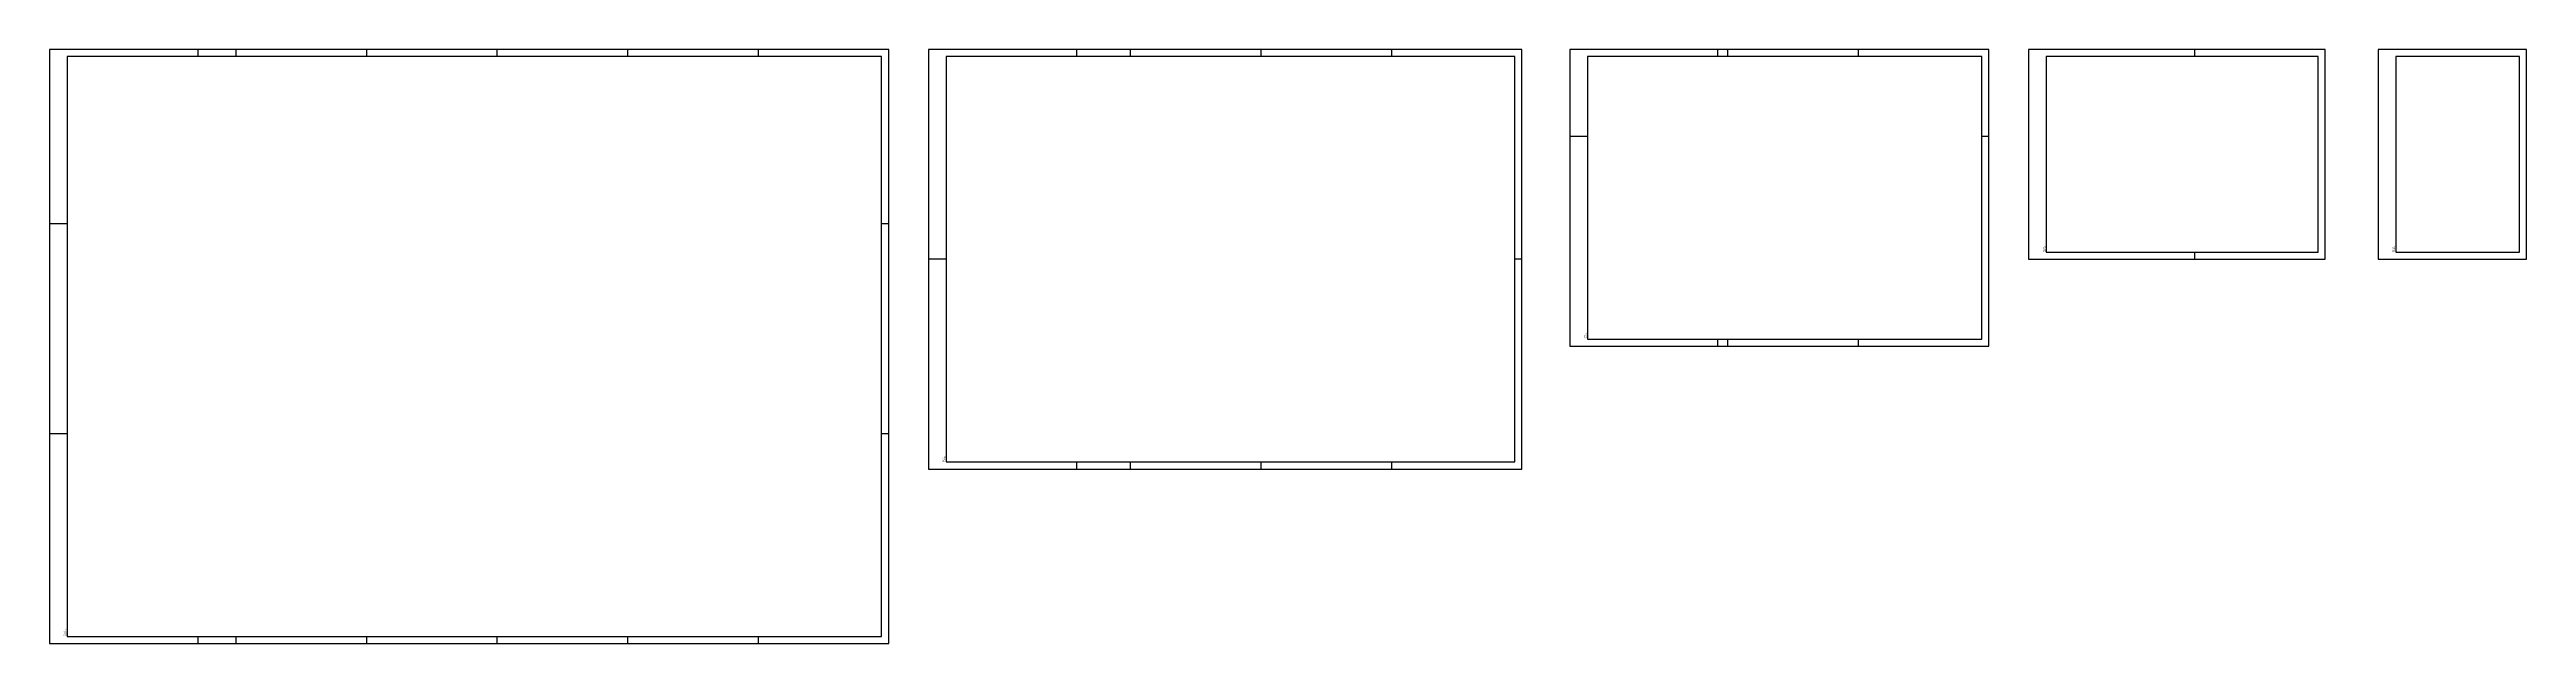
# Model space of a CAD drawing. Header units: millimetres. Extents: x 0 to 687901, y 0 to 346525.
# Drawn here: x 5429 to 8939, y 3803 to 4644 of the extents above; entities that cross this region are included whole.
import ezdxf

# ---------------------------------------------------------------- set-up
doc = ezdxf.new("R2010")
doc.units = ezdxf.units.MM
doc.layers.add('ARQ_Prancha', color=7, linetype='Continuous')
doc.layers.add('ARQ_Prancha lin_grossa', color=111, linetype='Continuous')
doc.styles.add('DES-ROMANS', font='arial.ttf')

msp = doc.modelspace()

# ---------------------------------------------------------------- linework, layer by layer
at = {"layer": 'ARQ_Prancha'}
for p, q in [((5639.1, 4644.3), (5639.1, 4634.3)), ((5693.1, 4644.3), (5693.1, 4634.3)), ((5878.1, 4644.3), (5878.1, 4634.3)), ((6063.1, 4644.3), (6063.1, 4634.3)), ((6248.1, 4644.3), (6248.1, 4634.3)), ((6433.1, 4644.3), (6433.1, 4634.3)), ((6884.4, 4644.3), (6884.4, 4634.3)), ((6960.4, 4644.3), (6960.4, 4634.3)), ((7145.4, 4644.3), (7145.4, 4634.3)), ((7330.4, 4644.3), (7330.4, 4634.3)), ((7515.4, 4644.3), (7505.4, 4644.3)), ((7793.1, 4634.3), (7793.1, 4644.3)), ((7807.1, 4634.3), (7807.1, 4644.3)), ((7992.1, 4634.3), (7992.1, 4644.3)), ((8177.1, 4644.3), (8167.1, 4644.3)), ((8468.4, 4644.3), (8468.4, 4634.3)), ((7608.1, 4521.3), (7583.1, 4521.3)), ((8177.1, 4521.3), (8167.1, 4521.3)), ((5454.1, 4397.3), (5429.1, 4397.3)), ((6618.1, 4397.3), (6608.1, 4397.3)), ((8468.4, 4357.3), (8468.4, 4347.3)), ((6699.4, 4347.3), (6674.4, 4347.3)), ((7515.4, 4347.3), (7505.4, 4347.3)), ((7793.1, 4224.3), (7793.1, 4234.3)), ((7807.1, 4224.3), (7807.1, 4234.3)), ((7992.1, 4224.3), (7992.1, 4234.3)), ((5454.1, 4100.3), (5429.1, 4100.3)), ((6618.1, 4100.3), (6608.1, 4100.3)), ((6884.4, 4060.3), (6884.4, 4050.3)), ((6960.4, 4060.3), (6960.4, 4050.3)), ((7145.4, 4060.3), (7145.4, 4050.3)), ((7330.4, 4060.3), (7330.4, 4050.3)), ((5639.1, 3813.3), (5639.1, 3803.3)), ((5693.1, 3813.3), (5693.1, 3803.3)), ((5878.1, 3813.3), (5878.1, 3803.3)), ((6063.1, 3813.3), (6063.1, 3803.3)), ((6248.1, 3813.3), (6248.1, 3803.3)), ((6433.1, 3813.3), (6433.1, 3803.3))]:
    msp.add_line(p, q, dxfattribs=at)
for points in [[(5429.1, 3803.3), (6618.1, 3803.3), (6618.1, 4644.3), (5429.1, 4644.3)], [(6674.4, 4050.3), (7515.4, 4050.3), (7515.4, 4644.3), (6674.4, 4644.3)], [(7583.1, 4224.3), (8177.1, 4224.3), (8177.1, 4644.3), (7583.1, 4644.3)], [(8233.4, 4347.3), (8653.4, 4347.3), (8653.4, 4644.3), (8233.4, 4644.3)], [(8728.8, 4347.3), (8938.8, 4347.3), (8938.8, 4644.3), (8728.8, 4644.3)]]:
    msp.add_lwpolyline(points, close=True, dxfattribs=at)
at = {"layer": 'ARQ_Prancha lin_grossa'}
for points in [[(6608.1, 3813.3), (6608.1, 4634.3), (5454.1, 4634.3), (5454.1, 3813.3), (6608.1, 3813.3)], [(7505.4, 4060.3), (7505.4, 4634.3), (6699.4, 4634.3), (6699.4, 4060.3), (7505.4, 4060.3)], [(8167.1, 4234.3), (8167.1, 4634.3), (7608.1, 4634.3), (7608.1, 4234.3), (8167.1, 4234.3)], [(8643.4, 4357.3), (8643.4, 4634.3), (8258.4, 4634.3), (8258.4, 4357.3), (8643.4, 4357.3)], [(8928.8, 4357.3), (8928.8, 4634.3), (8753.8, 4634.3), (8753.8, 4357.3), (8928.8, 4357.3)]]:
    msp.add_lwpolyline(points, close=True, dxfattribs=at)

# ---------------------------------------------------------------- texts
at = {"layer": 'ARQ_Prancha', "style": 'DES-ROMANS'}
for s, p in [('ISO A3', (8255.1, 4357.6)), ('297x420', (8257.3, 4357.6)), ('ISO A4', (8750.4, 4357.6)), ('210x297', (8752.7, 4357.6)), ('ISO A2', (7604.8, 4234.6)), ('420x594', (7607.1, 4234.6)), ('ISO A1', (6696.1, 4060.6)), ('594x841', (6698.4, 4060.6)), ('ISO A0', (5450.7, 3813.6)), ('841x1189', (5453, 3813.6))]:
    msp.add_text(s, height=1.5, rotation=90, dxfattribs=at).set_placement(p)

doc.saveas('drawing.dxf')
